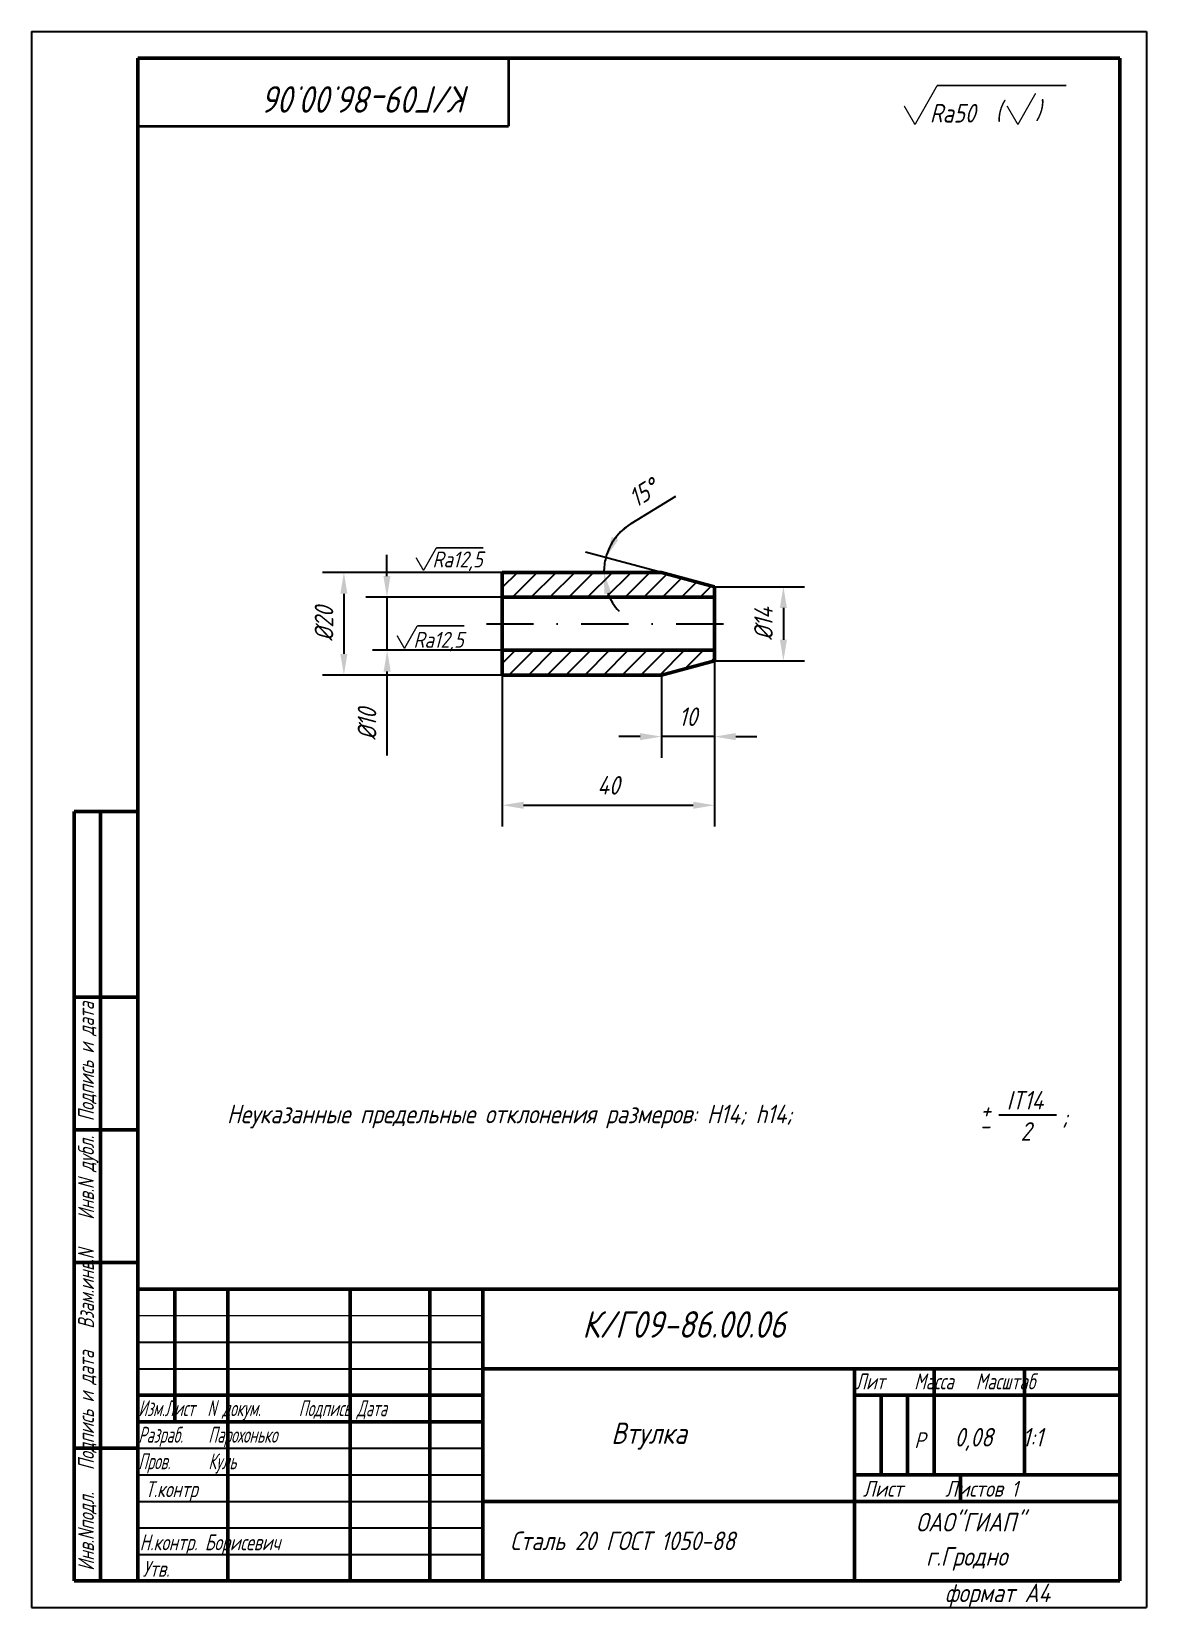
# Model space of a CAD drawing. Header units: inches. Extents: x 0 to 1932, y 0 to 841.
# Drawn here: x 1722.1 to 1932.1, y 7.7 to 304.7 of the extents above; entities that cross this region are included whole.
import ezdxf

# ---------------------------------------------------------------- set-up
doc = ezdxf.new("R2010")
doc.units = ezdxf.units.IN
doc.header["$LTSCALE"] = 0.7
doc.header["$MEASUREMENT"] = 0
doc.linetypes.add('DASHDOT', pattern=[25.4, 12.7, -6.35, 0, -6.35])
doc.styles.add('ROMANC', font='romanc', dxfattribs={"width": 0.8, "oblique": 15, "height": 3.5})
doc.styles.get("Standard").update_dxf_attribs({"font": 'romand.shx', "width": 0.8, "oblique": 15, "height": 3.5})
doc.dimstyles.get("Standard").update_dxf_attribs({"dimtxt": 3.5, "dimasz": 4, "dimexe": 4, "dimexo": 0, "dimgap": 2, "dimtad": 1, "dimdec": 0, "dimdsep": 46, "dimtxsty": 'Standard', "dimcen": 0.09, "dimadec": 0, "dimazin": 0, "dimtfac": 1, "dimtdec": 0, "dimtmove": 0, "dimatfit": 3, "dimfxl": 0, "dimtolj": 1, "dimtzin": 0, "dimlwd": 25, "dimlwe": 25, "dimarcsym": 0})

msp = doc.modelspace()

# ---------------------------------------------------------------- texts
at = {"style": 'ROMANC', "oblique": 15, "width": 0.8}
for s, p in [('(', (1903.66, 287.99)), (')', (1911.16, 288.13))]:
    msp.add_text(s, height=3.5, dxfattribs=at).set_placement(p)
at = {"lineweight": 35, "insert": (1804.8, 289.39), "char_height": 5, "width": 116.2188, "attachment_point": 1, "rotation": 180}
msp.add_mtext('К/Г09-86.00.06 ', dxfattribs=at)
at = {"lineweight": 25, "attachment_point": 1}
for s, insert, char_height, width in [('Ra50', (1891.26, 291.04), 3.5, 29.1251), ('Ra12,5', (1797.58, 206.7), 3, 25.3892), ('Ra12,5', (1794, 191.55), 3, 25.3892), ('IT14', (1905.73, 105.03), 3.5, 19.7907), (' Неуказанные предельные отклонения размеров: H14; h14; ', (1757.02, 102.44), 3.5, 158.004), ('+', (1900.78, 103.21), 3.5, 4.3989), ('-', (1900.55, 100.28), 3.5, 6.6548), ('2', (1908.34, 99.16), 3.5, 17.1446), (';', (1916.17, 101.88), 3.5, 9.0235), ('{\\W0.7;Лит    Масса   Масштаб}', (1877.26, 51.8), 3, 48.3624), ('{\\W0.6; Изм.Лист  N докум.      Подпись Дата\\P Разраб.    Парохонько\\P Пров.      Куль}', (1740.99, 46.74), 3, 75.9719), ('Р', (1888.34, 40.72), 3, 4.7355), ('0,08   1:1', (1895.91, 41.52), 3.5, 30.5998), ('{\\W0.7;Т.контр}', (1743.5, 31.48), 3, 65.7648), ('Лист     Листов 1', (1878.67, 31.56), 3, 49.4707), ('{\\W0.7; Н.контр. Борисевич}', (1741.05, 21.47), 3, 40.546), ('Сталь 20 ГОСТ 1050-88', (1812.21, 22), 3.5, 67.3789), ('г.Гродно', (1890.56, 19.07), 3.5, 35.0627), ('{\\W0.7;Утв.     }', (1742.99, 16.48), 3, 39.2217), ('формат А4', (1894.09, 12.2), 3.5, 32.7454)]:
    msp.add_mtext(s, dxfattribs=dict(at, insert=insert, char_height=char_height, width=width))
at = {"lineweight": 25, "char_height": 3.5, "attachment_point": 5, "rotation": 90}
for s, insert in [('\\A1;%%C20', (1777.15, 193.07)), ('\\A1;%%C10', (1785.26, 174.16))]:
    msp.add_mtext(s, dxfattribs=dict(at, insert=insert))
at = {"lineweight": 25, "insert": (1730.83, 13.21), "char_height": 3, "width": 144.2887, "attachment_point": 1, "rotation": 90}
msp.add_mtext('{\\W0.7; Инв.Nподл.   Подпись и дата   Взам.инв.N    Инв.N дубл.  Подпись и дата}', dxfattribs=at)
at = {"lineweight": 35, "attachment_point": 1}
for s, insert, char_height, width in [('К/Г09-86.00.06', (1825.8, 63.53), 5, 116.2188), ('ОАО"ГИАП"', (1888.65, 25.51), 3.5, 36.171)]:
    msp.add_mtext(s, dxfattribs=dict(at, insert=insert, char_height=char_height, width=width))
at = {"lineweight": 30, "insert": (1831.26, 42.53), "char_height": 4, "width": 61.9449, "attachment_point": 1}
msp.add_mtext('Втулка', dxfattribs=at)

# ---------------------------------------------------------------- blocks, each defined once
blk = doc.blocks.new('*D414')
at = {"color": 0, "lineweight": 25}
for p, q in [((1835.02, 211.97), (1843.42, 217.15)), ((1840.7, 202.75), (1826.38, 206.59))]:
    blk.add_line(p, q, dxfattribs=at)
for start, end in [(121.662, 165), (122.4436, 143.7218), (165, 180), (201.2782, 222.5564)]:
    blk.add_arc((1840.7, 202.75), 10.83, start, end, dxfattribs=at)
for points in [[(1832.57, 208.87), (1831.37, 209.45), (1830.24, 205.55)], [(1829.95, 198.69), (1831.26, 198.94), (1829.87, 202.75)]]:
    blk.add_solid(points, dxfattribs=at)
at = {"layer": 'DEFPOINTS', "color": 0, "lineweight": 25}
for p in [(1810.73, 202.75), (1829.91, 203.69), (1840.7, 202.75), (1840.7, 202.75), (1850.7, 200.07)]:
    blk.add_point(p, dxfattribs=at)
at = {"color": 0, "lineweight": 25, "insert": (1837.25, 217.75), "char_height": 3.5, "attachment_point": 5, "rotation": 31.662}
blk.add_mtext('\\A1;15°', dxfattribs=at)
blk = doc.blocks.new('*D415')
at = {"color": 0, "lineweight": 25}
for p, q in [((1850.7, 200.07), (1867.68, 200.07)), ((1863.68, 196.07), (1863.68, 190.08)), ((1850.7, 186.08), (1867.68, 186.08))]:
    blk.add_line(p, q, dxfattribs=at)
for points in [[(1863.02, 196.07), (1864.35, 196.07), (1863.68, 200.07)], [(1863.02, 190.08), (1864.35, 190.08), (1863.68, 186.08)]]:
    blk.add_solid(points, dxfattribs=at)
at = {"layer": 'DEFPOINTS', "color": 0, "lineweight": 25}
for p in [(1850.7, 200.07), (1850.7, 186.08), (1863.68, 186.08)]:
    blk.add_point(p, dxfattribs=at)
at = {"color": 0, "lineweight": 25, "insert": (1859.93, 193.07), "char_height": 3.5, "attachment_point": 5, "rotation": 90}
blk.add_mtext('\\A1;%%C14', dxfattribs=at)
blk = doc.blocks.new('*D416')
at = {"color": 0, "lineweight": 25}
for p, q in [((1850.7, 186.08), (1850.7, 167.81)), ((1840.7, 183.4), (1840.7, 167.81)), ((1836.7, 171.81), (1832.7, 171.81)), ((1850.7, 171.81), (1840.7, 171.81)), ((1854.7, 171.81), (1858.7, 171.81))]:
    blk.add_line(p, q, dxfattribs=at)
for points in [[(1836.7, 172.48), (1836.7, 171.14), (1840.7, 171.81)], [(1854.7, 172.48), (1854.7, 171.14), (1850.7, 171.81)]]:
    blk.add_solid(points, dxfattribs=at)
at = {"layer": 'DEFPOINTS', "color": 0, "lineweight": 25}
for p in [(1850.7, 186.08), (1840.7, 183.4), (1840.7, 171.81)]:
    blk.add_point(p, dxfattribs=at)
at = {"color": 0, "lineweight": 25, "insert": (1845.7, 175.56), "char_height": 3.5, "attachment_point": 5}
blk.add_mtext('\\A1;10', dxfattribs=at)
blk = doc.blocks.new('*D417')
at = {"color": 0, "lineweight": 25}
for p, q in [((1850.7, 186.08), (1850.7, 154.88)), ((1810.73, 183.4), (1810.73, 154.88)), ((1814.73, 158.88), (1846.7, 158.88))]:
    blk.add_line(p, q, dxfattribs=at)
for points in [[(1814.73, 159.55), (1814.73, 158.21), (1810.73, 158.88)], [(1846.7, 159.55), (1846.7, 158.21), (1850.7, 158.88)]]:
    blk.add_solid(points, dxfattribs=at)
at = {"layer": 'DEFPOINTS', "color": 0, "lineweight": 25}
for p in [(1850.7, 186.08), (1810.73, 183.4), (1850.7, 158.88)]:
    blk.add_point(p, dxfattribs=at)
at = {"color": 0, "lineweight": 25, "insert": (1830.72, 162.63), "char_height": 3.5, "attachment_point": 5}
blk.add_mtext('\\A1;40', dxfattribs=at)

# ---------------------------------------------------------------- dimensions: what is measured, and where the dimension line sits
at = {"lineweight": 25}
dim = msp.add_angular_dim_2l(base=(1829.91, 203.69), line1=((1840.7, 202.75), (1810.73, 202.75)), line2=((1850.7, 200.07), (1840.7, 202.75)), dimstyle='Standard', dxfattribs=at)
dim.commit()
dim.dimension.update_dxf_attribs({"geometry": '*D414', "text_midpoint": (1837.25, 217.75)})
dim = msp.add_linear_dim(base=(1863.68, 186.08), p1=(1850.7, 200.07), p2=(1850.7, 186.08), angle=90, text='%%C14', dimstyle='Standard', dxfattribs=at)
dim.commit()
dim.dimension.update_dxf_attribs({"geometry": '*D415', "text_midpoint": (1859.93, 193.07)})
for base, p1, p2, picture, middle in [((1850.7, 158.88), (1810.73, 183.4), (1850.7, 186.08), '*D417', (1830.72, 162.63)), ((1840.7, 171.81), (1850.7, 186.08), (1840.7, 183.4), '*D416', (1845.7, 175.56))]:
    dim = msp.add_linear_dim(base=base, p1=p1, p2=p2, dimstyle='Standard', dxfattribs=at)
    dim.commit()
    dim.dimension.update_dxf_attribs({"geometry": picture, "text_midpoint": middle})

# ---------------------------------------------------------------- linework, layer by layer
for p, q in [((1722.07, 304.69), (1722.07, 7.69)), ((1722.07, 304.69), (1932.07, 304.69)), ((1932.07, 304.69), (1932.07, 7.69)), ((1722.07, 7.69), (1932.07, 7.69))]:
    msp.add_line(p, q)
at = {"lineweight": 50}
for p, q in [((1742.07, 299.69), (1742.07, 12.69)), ((1742.07, 299.69), (1927.07, 299.69)), ((1927.07, 299.69), (1927.07, 12.69)), ((1840.7, 202.75), (1810.73, 202.75)), ((1810.73, 202.75), (1810.73, 183.4)), ((1850.7, 200.07), (1840.7, 202.75)), ((1810.73, 198.08), (1850.7, 198.08)), ((1810.73, 188.08), (1850.7, 188.08)), ((1850.7, 186.08), (1840.7, 183.4)), ((1840.7, 183.4), (1810.73, 183.4)), ((1730.07, 157.69), (1730.07, 12.69)), ((1730.07, 157.69), (1742.07, 157.69)), ((1735.07, 157.69), (1735.07, 12.69)), ((1730.07, 122.69), (1742.07, 122.69)), ((1730.07, 97.69), (1742.07, 97.69)), ((1730.07, 72.69), (1742.07, 72.69)), ((1742.07, 67.69), (1927.07, 67.69)), ((1749.07, 67.69), (1749.07, 42.69)), ((1759.07, 67.69), (1759.07, 12.69)), ((1782.07, 67.69), (1782.07, 12.69)), ((1797.07, 67.69), (1797.07, 12.69)), ((1807.07, 67.69), (1807.07, 12.69)), ((1877.07, 52.69), (1877.07, 12.69)), ((1892.07, 52.69), (1892.07, 32.69)), ((1909.07, 52.69), (1909.07, 32.69)), ((1742.07, 47.69), (1807.07, 47.69)), ((1877.07, 47.69), (1927.07, 47.69)), ((1882.07, 47.69), (1882.07, 32.69)), ((1887.07, 47.69), (1887.07, 32.69)), ((1742.07, 42.69), (1807.07, 42.69)), ((1730.07, 37.69), (1742.07, 37.69)), ((1877.07, 32.69), (1927.07, 32.69)), ((1897.07, 32.69), (1897.07, 27.69)), ((1730.07, 12.69), (1927.07, 12.69))]:
    msp.add_line(p, q, dxfattribs=at)
at = {"lineweight": 25}
for p, q in [((1789.01, 202.08), (1789.01, 206.08)), ((1810.73, 202.75), (1776.9, 202.75)), ((1810.73, 199.91), (1813.57, 202.75)), ((1812.65, 198.08), (1817.32, 202.75)), ((1816.19, 198.08), (1820.74, 202.63)), ((1819.72, 198.08), (1824.4, 202.75)), ((1823.26, 198.08), (1827.93, 202.75)), ((1826.79, 198.08), (1831.47, 202.75)), ((1830.33, 198.08), (1835, 202.75)), ((1833.87, 198.08), (1838.54, 202.75)), ((1837.4, 198.08), (1841.78, 202.46)), ((1840.94, 198.08), (1844.57, 201.71)), ((1844.47, 198.08), (1847.36, 200.96)), ((1848.01, 198.08), (1850.15, 200.22)), ((1780.9, 198.75), (1780.9, 187.4)), ((1810.73, 198.08), (1785.01, 198.08)), ((1789.01, 198.08), (1789.01, 188.08)), ((1820.7, 198.08), (1818.7, 198.08)), ((1810.73, 188.08), (1786.3, 188.08)), ((1810.73, 185.58), (1813.23, 188.08)), ((1811.98, 183.4), (1816.66, 188.08)), ((1815.65, 183.4), (1820.33, 188.08)), ((1820.7, 188.08), (1816.73, 188.08)), ((1816.73, 188.01), (1816.79, 188.08)), ((1819.19, 183.4), (1823.87, 188.08)), ((1822.72, 183.4), (1827.4, 188.08)), ((1826.26, 183.4), (1830.94, 188.08)), ((1829.79, 183.4), (1834.47, 188.08)), ((1833.33, 183.4), (1838.01, 188.08)), ((1836.86, 183.4), (1841.54, 188.08)), ((1840.4, 183.4), (1845.08, 188.08)), ((1845.12, 184.58), (1848.61, 188.08)), ((1849.95, 185.87), (1850.7, 186.63)), ((1810.73, 183.4), (1776.9, 183.4)), ((1789.01, 184.08), (1789.01, 168.25)), ((1904.28, 100.51), (1915.11, 100.51)), ((1742.07, 57.69), (1807.07, 57.69)), ((1742.07, 52.69), (1807.07, 52.69)), ((1742.07, 37.69), (1807.07, 37.69)), ((1742.07, 32.69), (1807.07, 32.69)), ((1742.07, 27.69), (1807.07, 27.69)), ((1742.07, 22.69), (1807.07, 22.69)), ((1742.07, 17.69), (1807.07, 17.69))]:
    msp.add_line(p, q, dxfattribs=at)
at = {"linetype": 'Continuous', "lineweight": 50}
msp.add_line((1850.7, 200.08), (1850.7, 186.08), dxfattribs=at)
at = {"linetype": 'DASHDOT'}
msp.add_line((1807.73, 193.08), (1853.98, 193.08), dxfattribs=at)
at = {"lineweight": 15}
msp.add_line((1742.07, 62.69), (1807.07, 62.69), dxfattribs=at)
at = {"color": 1, "lineweight": 50}
for p, q in [((1807.07, 52.69), (1927.07, 52.69)), ((1807.07, 27.69), (1927.07, 27.69))]:
    msp.add_line(p, q, dxfattribs=at)
for points, const_width in [([(1811.92, 286.81), (1811.92, 299.81)], 0.5), ([(1888.47, 287.16), (1892.64, 294.5)], 0.25), ([(1892.64, 294.5), (1917, 294.5)], 0.3), ([(1907.85, 287.16), (1911.19, 293.05)], 0.25), ([(1886.44, 290.66), (1888.47, 287.16)], 0.25), ([(1905.81, 290.66), (1907.85, 287.16)], 0.25), ([(1741.92, 286.81), (1811.92, 286.81)], 0.5), ([(1794.49, 205.54), (1795.9, 203.13)], 0.25), ([(1795.9, 203.13), (1798.31, 207.38)], 0.25), ([(1798.31, 207.38), (1807.18, 207.38)], 0.3), ([(1790.91, 190.86), (1792.31, 188.44)], 0.25), ([(1792.31, 188.44), (1794.72, 192.69)], 0.25), ([(1794.72, 192.69), (1803.59, 192.69)], 0.3)]:
    msp.add_lwpolyline(points, dxfattribs=dict(const_width=const_width))
at = {"lineweight": 25}
for points in [[(1780.23, 198.75), (1781.56, 198.75), (1780.9, 202.75)], [(1788.34, 202.08), (1789.67, 202.08), (1789.01, 198.08)], [(1780.23, 187.4), (1781.56, 187.4), (1780.9, 183.4)], [(1788.38, 184.08), (1789.71, 184.08), (1789.05, 188.08)]]:
    msp.add_solid(points, dxfattribs=at)

msp.set_redraw_order([(e.dxf.handle, doc.entitydb.next_handle()) for e in msp.query("TEXT MTEXT ATTDEF DIMENSION ARC_DIMENSION")])  # texts and dimensions are drawn at this point

doc.saveas('drawing.dxf')
